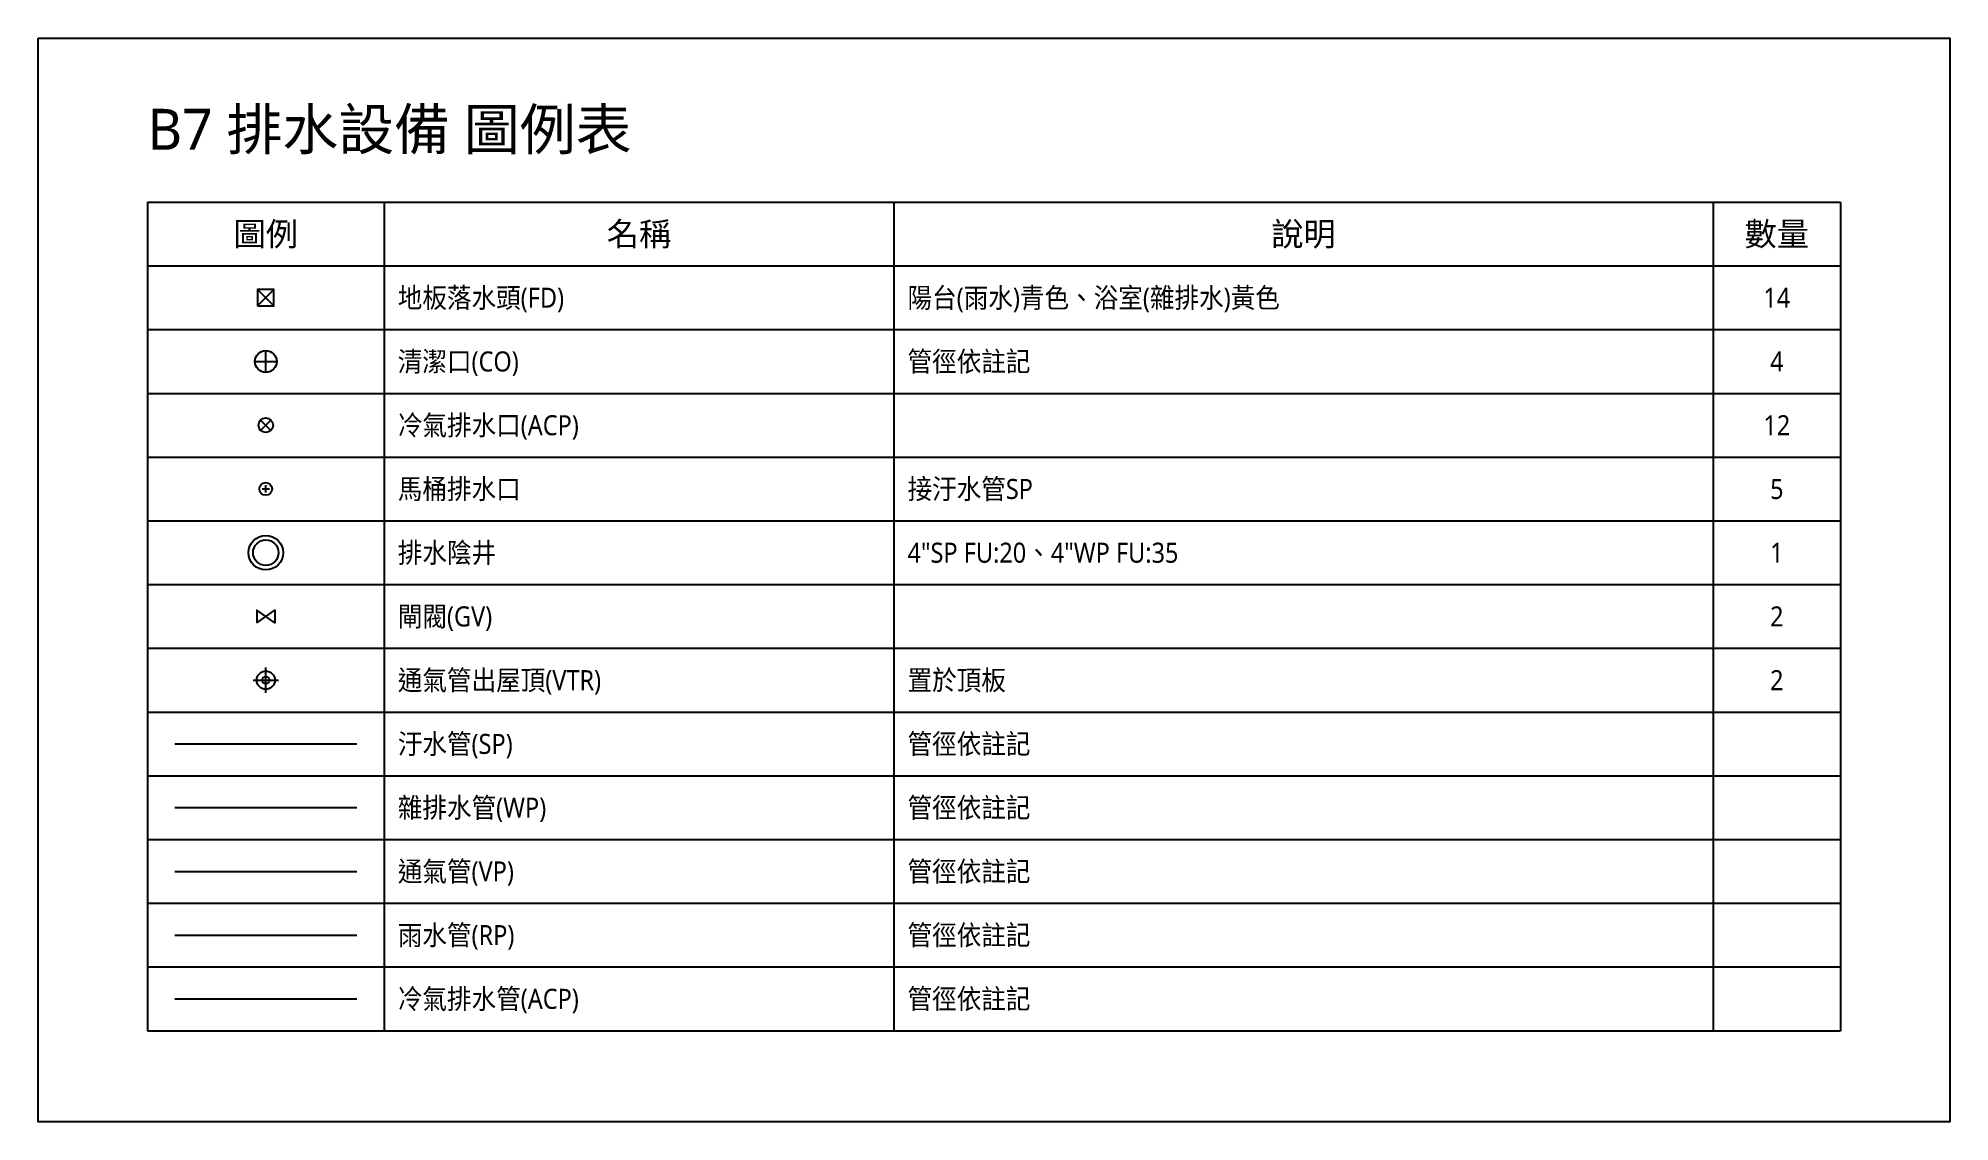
# Model space of a CAD drawing. Header units: centimetres. Extents: x 0 to 11300, y -1260 to 204.
# Drawn here: x 9200 to 11300, y -1190 to 0 of the extents above; entities that cross this region are included whole.
import ezdxf
from ezdxf.enums import TextEntityAlignment as Align

# ---------------------------------------------------------------- set-up
doc = ezdxf.new("R2010")
doc.units = ezdxf.units.CM
doc.header["$LTSCALE"] = 20
for name, color, linetype in [('A-圖例', 7, 'Continuous'), ('P-排水-VTR', 3, 'Continuous'), ('P-排水-冷氣ACP', 1, 'Continuous'), ('P-排水-汙水SP', 30, 'Continuous'), ('P-排水-通氣VP', 3, 'Continuous'), ('P-排水-雜排水WP', 2, 'Continuous'), ('P-排水-雨水RP', 4, 'Continuous')]:
    doc.layers.add(name, color=color, linetype=linetype)
doc.styles.add('CHT', font='msjh.ttc')

msp = doc.modelspace()

# ---------------------------------------------------------------- texts
at = {"layer": 'A-圖例', "style": 'CHT'}
msp.add_text('B7 排水設備 圖例表', height=45, dxfattribs=at).set_placement((9320, -100), align=Align.MIDDLE_LEFT)
for s, p in [('圖例', (9450, -215)), ('名稱', (9860, -215)), ('說明', (10590, -215)), ('數量', (11110, -215))]:
    msp.add_text(s, height=26, dxfattribs=at).set_placement(p, align=Align.MIDDLE_CENTER)
at = {"layer": 'A-圖例', "style": 'CHT', "width": 0.9}
for s, p in [('地板落水頭(FD)', (9595, -285)), ('陽台(雨水)青色、浴室(雜排水)黃色', (10155, -285)), ('清潔口(CO)', (9595, -355)), ('管徑依註記', (10155, -355)), ('冷氣排水口(ACP)', (9595, -425)), ('馬桶排水口', (9595, -495)), ('接汙水管SP', (10155, -495)), ('排水陰井', (9595, -565)), ('4"SP FU:20、4"WP FU:35', (10155, -565)), ('閘閥(GV)', (9595, -635)), ('通氣管出屋頂(VTR)', (9595, -705)), ('置於頂板', (10155, -705)), ('汙水管(SP)', (9595, -775)), ('管徑依註記', (10155, -775)), ('雜排水管(WP)', (9595, -845)), ('管徑依註記', (10155, -845)), ('通氣管(VP)', (9595, -915)), ('管徑依註記', (10155, -915)), ('雨水管(RP)', (9595, -985)), ('管徑依註記', (10155, -985)), ('冷氣排水管(ACP)', (9595, -1055)), ('管徑依註記', (10155, -1055))]:
    msp.add_text(s, height=22, dxfattribs=at).set_placement(p, align=Align.MIDDLE_LEFT)
for s, p in [('14', (11110, -285)), ('4', (11110, -355)), ('12', (11110, -425)), ('5', (11110, -495)), ('1', (11110, -565)), ('2', (11110, -635)), ('2', (11110, -705))]:
    msp.add_text(s, height=22, dxfattribs=at).set_placement(p, align=Align.MIDDLE_CENTER)

# ---------------------------------------------------------------- blocks, each defined once
blk = doc.blocks.new('D_FD')
for p, q in [((-9, -9), (9, 9)), ((-9, 9), (9, -9))]:
    blk.add_line(p, q)
blk.add_lwpolyline([(-9, -9), (9, -9), (9, 9), (-9, 9)], close=True)
blk = doc.blocks.new('D_CO')
for p, q in [((-12, 0), (12, 0)), ((0, -12), (0, 12))]:
    blk.add_line(p, q)
blk.add_circle((0, 0), 12)
blk = doc.blocks.new('D_ACP')
for p, q in [((-5.7, -5.7), (5.7, 5.7)), ((-5.7, 5.7), (5.7, -5.7))]:
    blk.add_line(p, q)
blk.add_circle((0, 0), 8)
blk = doc.blocks.new('D_SPOUT')
for p, q in [((-4, 0), (4, 0)), ((0, -4), (0, 4))]:
    blk.add_line(p, q)
blk.add_circle((0, 0), 7)
blk = doc.blocks.new('D_MH')
for radius in [19, 14]:
    blk.add_circle((0, 0), radius)
blk = doc.blocks.new('D_GV')
blk.add_lwpolyline([(-10, -7), (10, 7), (10, -7), (-10, 7)], close=True)
blk = doc.blocks.new('D_VTR')
for p, q in [((-14, 0), (14, 0)), ((0, -14), (0, 14))]:
    blk.add_line(p, q)
for radius in [10, 4]:
    blk.add_circle((0, 0), radius)

# ---------------------------------------------------------------- linework, layer by layer
at = {"layer": 'A-圖例'}
for p, q in [((9320, -180), (11180, -180)), ((9320, -180), (9320, -1090)), ((9580, -180), (9580, -1090)), ((10140, -180), (10140, -1090)), ((11040, -180), (11040, -1090)), ((11180, -180), (11180, -1090)), ((9320, -250), (11180, -250)), ((9320, -320), (11180, -320)), ((9320, -390), (11180, -390)), ((9320, -460), (11180, -460)), ((9320, -530), (11180, -530)), ((9320, -600), (11180, -600)), ((9320, -670), (11180, -670)), ((9320, -740), (11180, -740)), ((9320, -810), (11180, -810)), ((9320, -880), (11180, -880)), ((9320, -950), (11180, -950)), ((9320, -1020), (11180, -1020)), ((9320, -1090), (11180, -1090))]:
    msp.add_line(p, q, dxfattribs=at)
msp.add_lwpolyline([(9200, 0), (11300, 0), (11300, -1190), (9200, -1190)], close=True, dxfattribs=at)
at = {"layer": 'P-排水-冷氣ACP'}
msp.add_line((9350, -1055), (9550, -1055), dxfattribs=at)
at = {"layer": 'P-排水-汙水SP'}
msp.add_line((9350, -775), (9550, -775), dxfattribs=at)
at = {"layer": 'P-排水-通氣VP'}
msp.add_line((9350, -915), (9550, -915), dxfattribs=at)
at = {"layer": 'P-排水-雜排水WP'}
msp.add_line((9350, -845), (9550, -845), dxfattribs=at)
at = {"layer": 'P-排水-雨水RP'}
msp.add_line((9350, -985), (9550, -985), dxfattribs=at)

# ---------------------------------------------------------------- block references
at = {"layer": 'P-排水-VTR'}
msp.add_blockref('D_VTR', (9450, -705), dxfattribs=at)
at = {"layer": 'P-排水-冷氣ACP'}
msp.add_blockref('D_ACP', (9450, -425), dxfattribs=at)
at = {"layer": 'P-排水-汙水SP'}
for name, p in [('D_CO', (9450, -355)), ('D_SPOUT', (9450, -495)), ('D_MH', (9450, -565)), ('D_GV', (9450, -635))]:
    msp.add_blockref(name, p, dxfattribs=at)
at = {"layer": 'P-排水-雜排水WP'}
msp.add_blockref('D_FD', (9450, -285), dxfattribs=at)

msp.set_redraw_order([(e.dxf.handle, doc.entitydb.next_handle()) for e in msp.query("TEXT MTEXT ATTDEF DIMENSION ARC_DIMENSION")])  # texts and dimensions are drawn at this point

doc.saveas('drawing.dxf')
